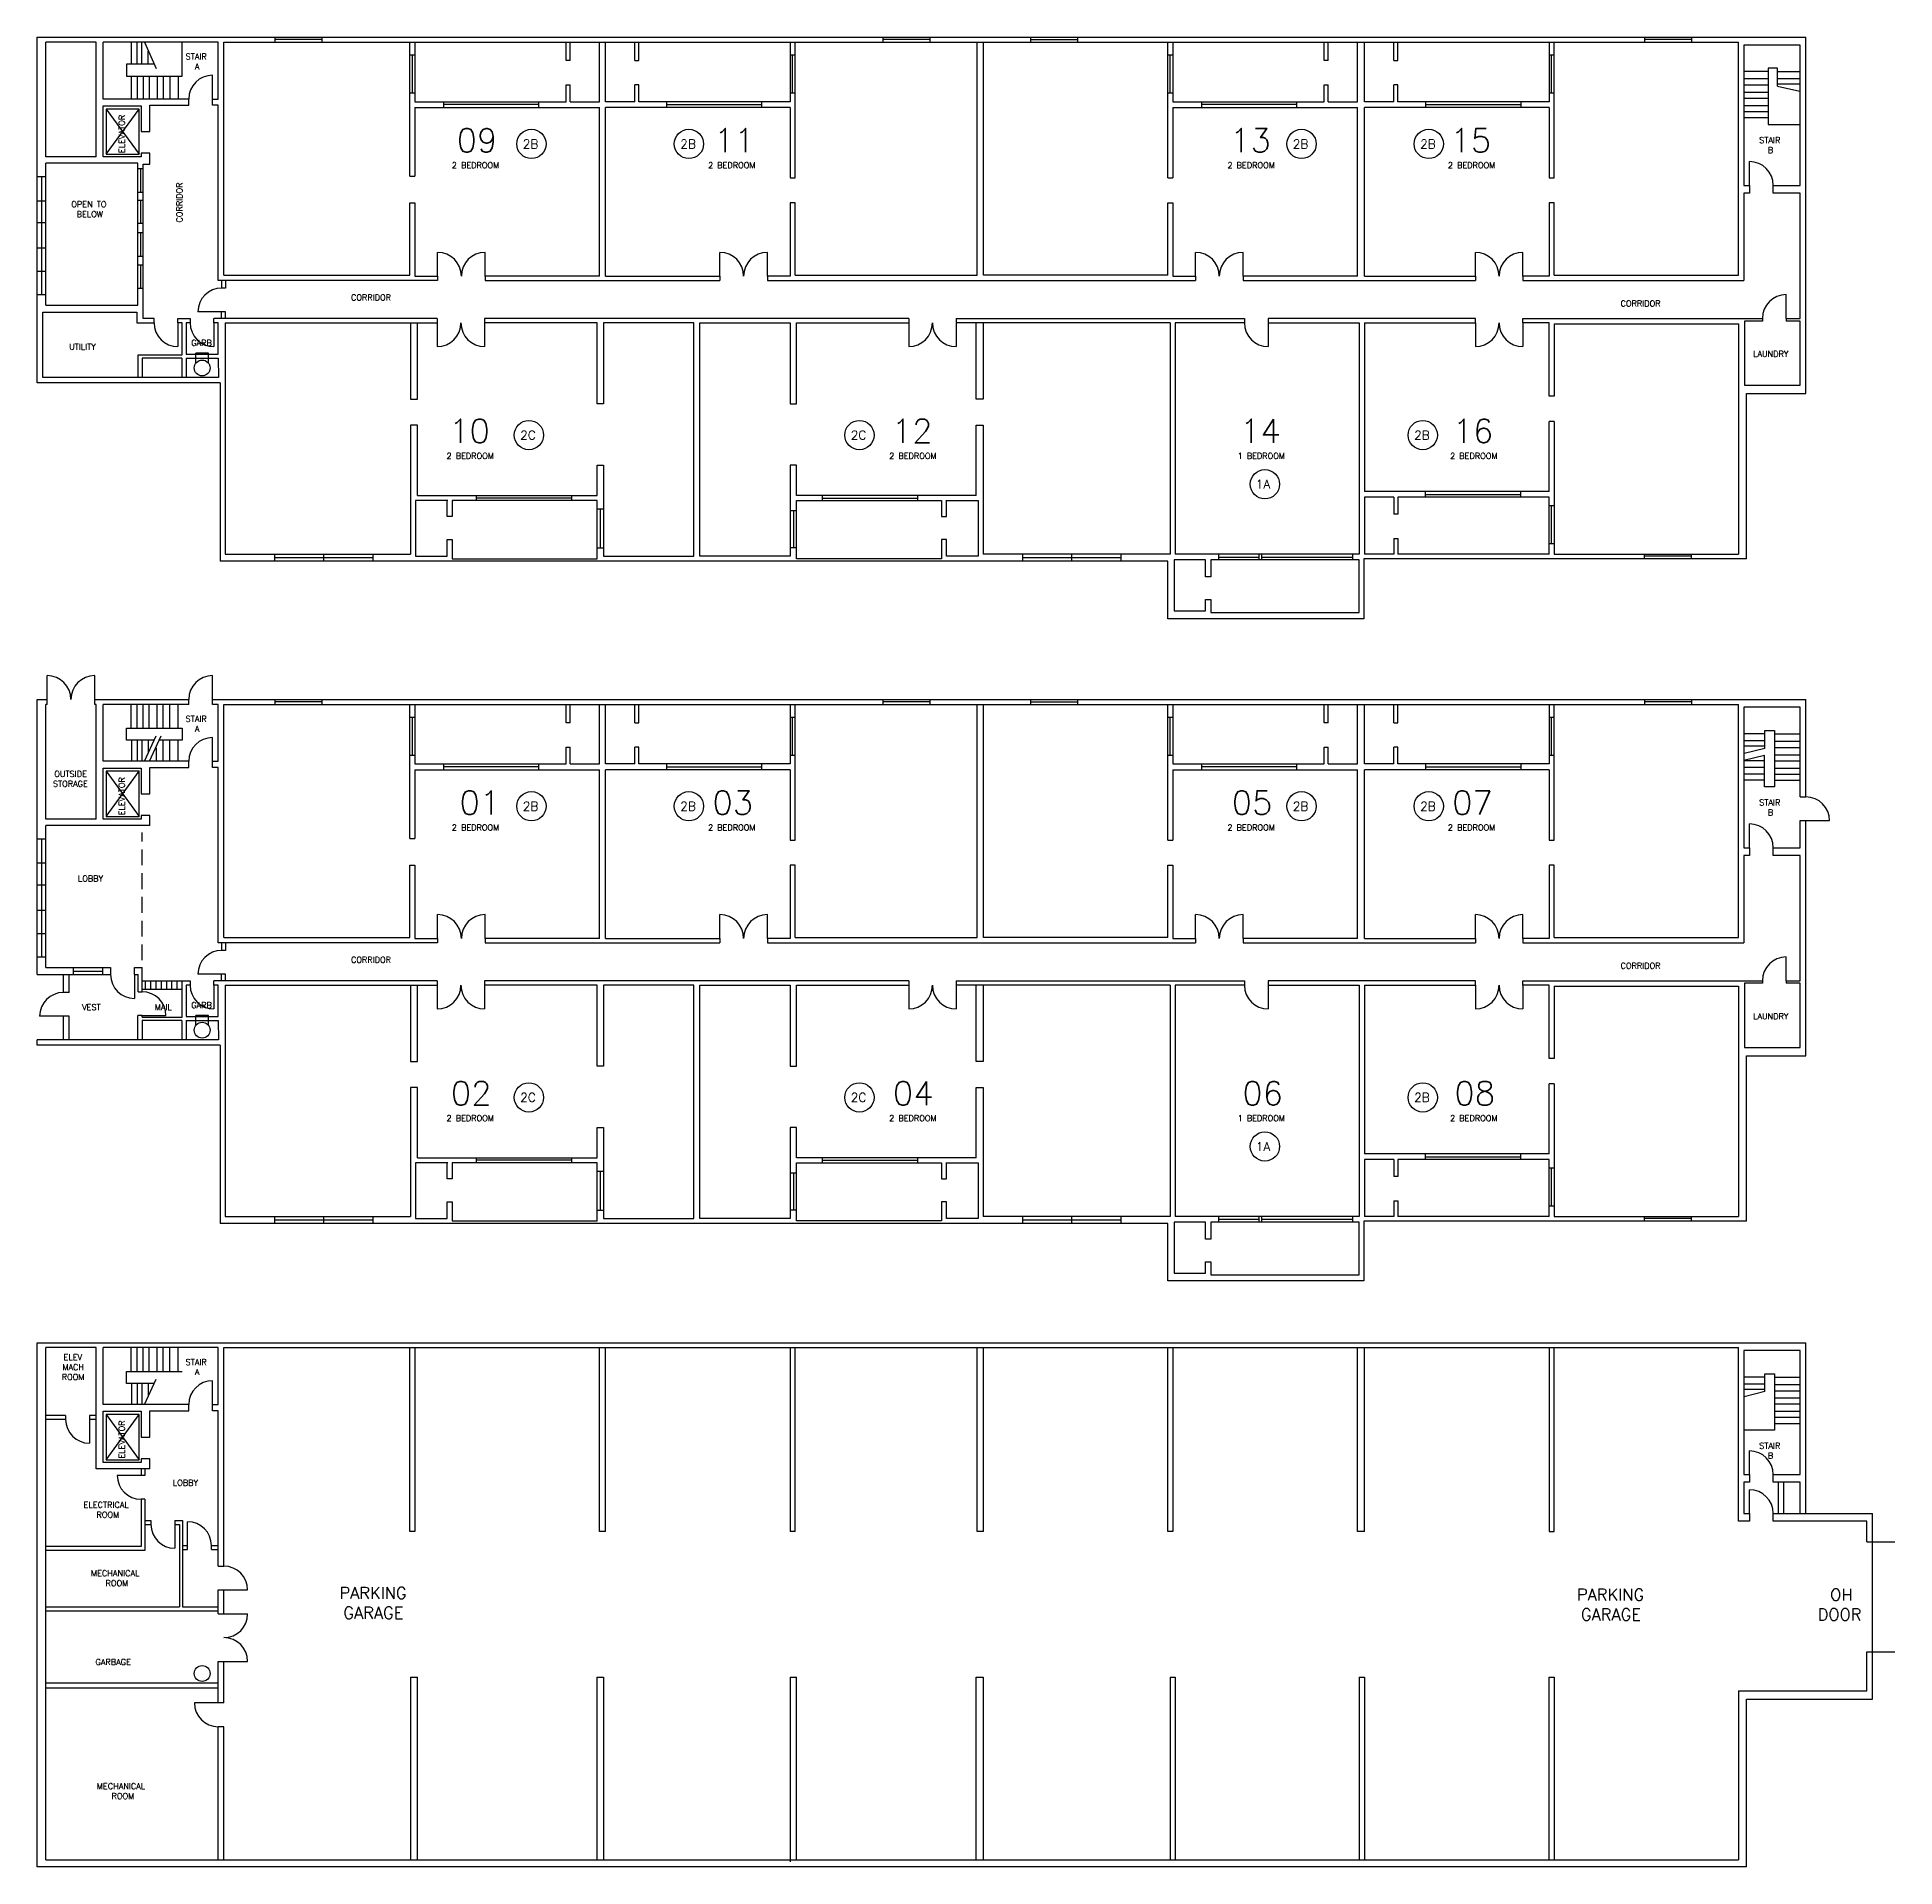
# Model space of a CAD drawing. Extents: x -40 to 2774, y -1306 to 1465.
import ezdxf

# ---------------------------------------------------------------- set-up
doc = ezdxf.new("R2010")
doc.units = 0
doc.header["$LTSCALE"] = 96
doc.header["$MEASUREMENT"] = 0
doc.linetypes.add('DASHED2', pattern=[0.375, 0.25, -0.125])
doc.layers.get('0').update_dxf_attribs({"linetype": 'CONTINUOUS'})
for name, color, linetype in [('A-DOOR', 9, 'CONTINUOUS'), ('A-RMNM', 12, 'CONTINUOUS'), ('AR-WALL', 8, 'CONTINUOUS')]:
    doc.layers.add(name, color=color, linetype=linetype)
doc.styles.add('ARCH', font='romans.shx')

# ---------------------------------------------------------------- blocks, each defined once
blk = doc.blocks.new('Window')
at = {"layer": 'AR-WALL'}
for p, q in [((3.7, 28.7), (-3.7, 28.7)), ((0, -28.7), (0, 28.7)), ((3.7, -28.7), (-3.7, -28.7))]:
    blk.add_line(p, q, dxfattribs=at)

msp = doc.modelspace()

# ---------------------------------------------------------------- linework, layer by layer
at = {"layer": 'A-DOOR'}
for p, q in [((225.6, 1371.8), (225.6, 1407.8)), ((2553.7, 1241), (2553.7, 1277)), ((566.5, 1103.5), (566.5, 1139.5)), ((638.5, 1103.5), (638.5, 1139.5)), ((994.1, 1103.5), (994.1, 1139.5)), ((1066.1, 1103.5), (1066.1, 1139.5)), ((1714.6, 1103.5), (1714.6, 1139.5)), ((1786.6, 1103.5), (1786.6, 1139.5)), ((2138.4, 1103.5), (2138.4, 1139.5)), ((2210.4, 1103.5), (2210.4, 1139.5)), ((2609.2, 1039.5), (2609.2, 1075.5)), ((239.4, 1049.4), (203.4, 1049.4)), ((173.1, 1032.7), (173.1, 996.7)), ((227.7, 1032.7), (227.7, 996.7)), ((565.8, 1032.7), (565.8, 996.7)), ((637.8, 1032.7), (637.8, 996.7)), ((1280.1, 1032.7), (1280.1, 996.7)), ((1352.1, 1032.7), (1352.1, 996.7)), ((1824.6, 1032.7), (1824.6, 996.7)), ((2138.4, 1032.7), (2138.4, 996.7)), ((2210.4, 1032.7), (2210.4, 996.7)), ((-24.9, 462.3), (-24.9, 498.3)), ((47.1, 462.3), (47.1, 498.3)), ((225.6, 462.3), (225.6, 498.3)), ((225.6, 368.6), (225.6, 404.6)), ((2553.7, 237.7), (2553.7, 273.7)), ((2639, 278.7), (2675, 278.7)), ((566.5, 100.3), (566.5, 136.3)), ((638.5, 100.3), (638.5, 136.3)), ((994.1, 100.3), (994.1, 136.3)), ((1066.1, 100.3), (1066.1, 136.3)), ((1714.6, 100.3), (1714.6, 136.3)), ((1786.6, 100.3), (1786.6, 136.3)), ((2138.4, 100.3), (2138.4, 136.3)), ((2210.4, 100.3), (2210.4, 136.3)), ((2609.2, 36.2), (2609.2, 72.2)), ((107.2, 45.4), (107.2, 9.4)), ((239.4, 46.1), (203.4, 46.1)), ((227.7, 29.4), (227.7, -6.6)), ((565.8, 29.4), (565.8, -6.6)), ((637.8, 29.4), (637.8, -6.6)), ((1280.1, 29.4), (1280.1, -6.6)), ((1352.1, 29.4), (1352.1, -6.6)), ((1824.6, 29.4), (1824.6, -6.6)), ((2138.4, 29.4), (2138.4, -6.6)), ((2210.4, 29.4), (2210.4, -6.6)), ((-0.3, -17.6), (-36.3, -17.6)), ((119.1, -16.6), (155.1, -16.6)), ((225.6, -605.8), (225.6, -569.8)), ((39.1, -628.3), (39.1, -664.3)), ((2553.7, -712), (2553.7, -676)), ((117.3, -713.2), (81.3, -713.2)), ((2553.7, -770.8), (2553.7, -734.8)), ((168.4, -787.5), (168.4, -823.5)), ((187.9, -819.3), (187.9, -783.3)), ((242.8, -886.6), (278.8, -886.6)), ((242.8, -922.9), (278.8, -922.9)), ((242.8, -994.9), (278.8, -994.9)), ((234.2, -1057.8), (198.2, -1057.8))]:
    msp.add_line(p, q, dxfattribs=at)
for centre, start, end in [((225.6, 1371.8), 90, 180), ((2553.7, 1241), 0, 90), ((566.5, 1103.5), 0, 90), ((638.5, 1103.5), 90, 180), ((994.1, 1103.5), 0, 90), ((1066.1, 1103.5), 90, 180), ((1714.6, 1103.5), 0, 90), ((1786.6, 1103.5), 90, 180), ((2138.4, 1103.5), 0, 90), ((2210.4, 1103.5), 90, 180), ((239.4, 1049.4), 90, 180), ((2609.2, 1039.5), 90, 180), ((173.1, 1032.7), 180, 270), ((227.7, 1032.7), 180, 270), ((565.8, 1032.7), 270, 0), ((637.8, 1032.7), 180, 270), ((1280.1, 1032.7), 270, 0), ((1352.1, 1032.7), 180, 270), ((1824.6, 1032.7), 180, 270), ((2138.4, 1032.7), 270, 0), ((2210.4, 1032.7), 180, 270), ((-24.9, 462.3), 360, 90), ((47.1, 462.3), 90, 180), ((225.6, 462.3), 90, 180), ((225.6, 368.6), 90, 180), ((2639, 278.7), 360, 90), ((2553.7, 237.7), 360, 90), ((566.5, 100.3), 360, 90), ((638.5, 100.3), 90, 180), ((994.1, 100.3), 360, 90), ((1066.1, 100.3), 90, 180), ((1714.6, 100.3), 360, 90), ((1786.6, 100.3), 90, 180), ((2138.4, 100.3), 360, 90), ((2210.4, 100.3), 90, 180), ((239.4, 46.1), 90, 180), ((2609.2, 36.2), 90, 180), ((107.2, 45.4), 180, 270), ((227.7, 29.4), 180, 270), ((565.8, 29.4), 270, 0), ((637.8, 29.4), 180, 270), ((1280.1, 29.4), 270, 0), ((1352.1, 29.4), 180, 270), ((1824.6, 29.4), 180, 270), ((2138.4, 29.4), 270, 0), ((2210.4, 29.4), 180, 270), ((-0.3, -17.6), 90, 180), ((119.1, -16.6), 360, 90), ((225.6, -605.8), 90, 180), ((39.1, -628.3), 180, 270), ((2553.7, -712), 0, 90), ((117.3, -713.2), 180, 270), ((2553.7, -770.8), 0, 90), ((168.4, -787.5), 180, 270), ((187.9, -819.3), 0, 90), ((242.8, -886.6), 0, 90), ((242.8, -922.9), 270, 0), ((242.8, -994.9), 0, 90), ((234.2, -1057.8), 180, 270)]:
    msp.add_arc(centre, 36, start, end, dxfattribs=at)
at = {"layer": 'A-RMNM'}
for centre in [(708.7, 1303.7), (947.2, 1303.7), (1875.1, 1303.7), (2067.9, 1303.7), (704.8, 862.7), (1205.5, 862.7), (2058.8, 862.7), (1819.6, 788.3), (708.7, 300.5), (947.2, 300.5), (1875.1, 300.5), (2067.9, 300.5), (704.8, -140.6), (1205.5, -140.6), (2058.8, -140.6), (1819.6, -214.9)]:
    msp.add_circle(centre, 22.2, dxfattribs=at)
at = {"layer": 'AR-WALL'}
for p, q in [((-40, 1465.5), (2639, 1465.5)), ((-40, 942), (-40, 1465.5)), ((320, 1465.5), (320, 1458.1)), ((391.1, 1465.5), (391.1, 1458.1)), ((1241, 1465.5), (1241, 1458.1)), ((1312, 1465.5), (1312, 1458.1)), ((1464.8, 1465.5), (1464.8, 1458.1)), ((1535.9, 1465.5), (1535.9, 1458.1)), ((2394.5, 1465.5), (2394.5, 1458.1)), ((2465.6, 1465.5), (2465.6, 1458.1)), ((2639, 925.7), (2639, 1465.5)), ((49.2, 1458.1), (-27, 1458.1)), ((-27, 1284), (-27, 1458.1)), ((49.2, 1284), (49.2, 1458.1)), ((60.1, 1371.8), (60.1, 1458.1)), ((234.2, 1458.1), (60.1, 1458.1)), ((102.8, 1424.7), (102.8, 1458.1)), ((111.3, 1424.7), (111.3, 1458.1)), ((118.5, 1424.7), (118.5, 1458.1)), ((122.6, 1458.1), (140.3, 1418.2)), ((128.3, 1424.7), (128.3, 1444.4)), ((179.8, 1406.5), (179.8, 1458.1)), ((234.2, 1371.8), (234.2, 1458.1)), ((242.8, 1458.1), (2537.2, 1458.1)), ((242.8, 1104.9), (242.8, 1458.1)), ((391.1, 1461.8), (320, 1461.8)), ((524.6, 1254.7), (524.6, 1458.1)), ((532, 1458.1), (532, 1367.7)), ((761.2, 1430.3), (761.2, 1458.1)), ((767.5, 1430.3), (767.5, 1458.1)), ((811.8, 1367.7), (811.8, 1458.1)), ((820.8, 1367.7), (820.8, 1458.1)), ((865.1, 1430.3), (865.1, 1458.1)), ((871.4, 1430.3), (871.4, 1458.1)), ((1100.6, 1458.1), (1100.6, 1367.7)), ((1108.1, 1252.2), (1108.1, 1458.1)), ((1312, 1461.8), (1241, 1461.8)), ((1383.6, 1104.9), (1383.6, 1458.1)), ((1393.2, 1104.9), (1393.2, 1458.1)), ((1464.8, 1461.8), (1535.9, 1461.8)), ((1672.7, 1252.2), (1672.7, 1458.1)), ((1680.1, 1458.1), (1680.1, 1367.7)), ((1909.3, 1430.3), (1909.3, 1458.1)), ((1915.7, 1430.3), (1915.7, 1458.1)), ((1959.9, 1367.7), (1959.9, 1458.1)), ((1970.6, 1367.7), (1970.6, 1458.1)), ((2014.8, 1430.3), (2014.8, 1458.1)), ((2021.1, 1430.3), (2021.1, 1458.1)), ((2250.3, 1458.1), (2250.3, 1367.7)), ((2257.8, 1252.2), (2257.8, 1458.1)), ((2465.6, 1461.8), (2394.5, 1461.8)), ((2537.2, 1104.9), (2537.2, 1458.1)), ((2630.2, 1453.6), (2544.9, 1453.6)), ((2544.9, 1453.6), (2544.9, 1241)), ((2630.2, 1241), (2630.2, 1453.6)), ((137.3, 1424.7), (95.5, 1424.7)), ((95.5, 1424.7), (95.5, 1406.5)), ((767.5, 1430.3), (761.2, 1430.3)), ((865.1, 1430.3), (871.4, 1430.3)), ((1915.7, 1430.3), (1909.3, 1430.3)), ((2014.8, 1430.3), (2021.1, 1430.3)), ((2581.9, 1413.4), (2544.9, 1413.4)), ((2596.3, 1418.5), (2581.9, 1418.5)), ((2581.9, 1418.5), (2581.9, 1333)), ((2596.3, 1391.4), (2596.3, 1418.5)), ((2596.3, 1413.5), (2630.2, 1413.5)), ((95.5, 1406.5), (179.8, 1406.5)), ((102.4, 1406.5), (102.4, 1371.8)), ((111.6, 1406.5), (111.6, 1371.8)), ((120.7, 1406.5), (120.7, 1371.8)), ((129.7, 1406.5), (129.7, 1371.8)), ((141.8, 1406.5), (141.8, 1371.8)), ((151.1, 1406.5), (151.1, 1371.8)), ((160.8, 1406.5), (160.8, 1371.8)), ((173.7, 1406.5), (173.7, 1371.8)), ((761.2, 1367.7), (761.2, 1393.4)), ((761.2, 1393.4), (767.5, 1393.4)), ((767.5, 1367.7), (767.5, 1393.4)), ((865.1, 1367.7), (865.1, 1393.4)), ((871.4, 1393.4), (865.1, 1393.4)), ((871.4, 1367.7), (871.4, 1393.4)), ((1909.3, 1367.7), (1909.3, 1393.4)), ((1909.3, 1393.4), (1915.7, 1393.4)), ((1915.7, 1367.7), (1915.7, 1393.4)), ((2014.8, 1367.7), (2014.8, 1393.4)), ((2021.1, 1393.4), (2014.8, 1393.4)), ((2021.1, 1367.7), (2021.1, 1393.4)), ((2581.9, 1402.4), (2544.9, 1402.4)), ((2581.9, 1392.6), (2544.9, 1392.6)), ((2581.9, 1381.8), (2544.9, 1381.8)), ((2596.3, 1402.8), (2630.2, 1402.8)), ((2596.3, 1394.7), (2630.2, 1394.7)), ((2596.3, 1391.4), (2629.7, 1383.8)), ((189.6, 1371.8), (60.1, 1371.8)), ((60.1, 1284), (60.1, 1361.7)), ((60.1, 1361.7), (117.5, 1361.7)), ((64.5, 1356.6), (114.7, 1288)), ((64.5, 1288), (114.7, 1356.6)), ((114.7, 1356.6), (64.5, 1356.6)), ((64.5, 1356.6), (64.5, 1288)), ((114.7, 1288), (114.7, 1356.6)), ((117.5, 1361.7), (117.5, 1322.4)), ((130.6, 1322.4), (130.6, 1362.4)), ((130.6, 1362.4), (189.6, 1362.4)), ((189.6, 1362.4), (189.6, 1371.8)), ((225.6, 1362.4), (225.6, 1371.8)), ((225.6, 1371.8), (234.2, 1371.8)), ((234.2, 1362.4), (225.6, 1362.4)), ((234.2, 1096.7), (234.2, 1362.4)), ((532, 1367.7), (761.2, 1367.7)), ((532, 1359), (532, 1254.7)), ((532, 1359), (811.8, 1359)), ((575.3, 1367.7), (575.3, 1359)), ((719.3, 1363.3), (575.3, 1363.3)), ((719.3, 1367.7), (719.3, 1359)), ((767.5, 1367.7), (811.8, 1367.7)), ((811.8, 1103.5), (811.8, 1359)), ((865.1, 1367.7), (820.8, 1367.7)), ((820.8, 1103.5), (820.8, 1359)), ((1100.6, 1359), (820.8, 1359)), ((1100.6, 1367.7), (871.4, 1367.7)), ((913.4, 1367.7), (913.4, 1359)), ((913.4, 1363.3), (1057.3, 1363.3)), ((1057.3, 1367.7), (1057.3, 1359)), ((1100.6, 1359), (1100.6, 1252.2)), ((1680.1, 1367.7), (1909.3, 1367.7)), ((1680.1, 1359), (1680.1, 1252.2)), ((1680.1, 1359), (1959.9, 1359)), ((1723.4, 1367.7), (1723.4, 1359)), ((1867.4, 1363.3), (1723.4, 1363.3)), ((1867.4, 1367.7), (1867.4, 1359)), ((1915.7, 1367.7), (1959.9, 1367.7)), ((1959.9, 1103.5), (1959.9, 1359)), ((2014.8, 1367.7), (1970.6, 1367.7)), ((1970.6, 1103.5), (1970.6, 1359)), ((2250.3, 1359), (1970.6, 1359)), ((2250.3, 1367.7), (2021.1, 1367.7)), ((2063.1, 1367.7), (2063.1, 1359)), ((2063.1, 1363.3), (2207.1, 1363.3)), ((2207.1, 1367.7), (2207.1, 1359)), ((2250.3, 1359), (2250.3, 1252.2)), ((2581.9, 1372.7), (2544.9, 1372.7)), ((2581.9, 1361.6), (2544.9, 1361.6)), ((2581.9, 1352.6), (2544.9, 1352.6)), ((2581.9, 1343.1), (2544.9, 1343.1)), ((2581.9, 1333), (2630.2, 1333)), ((117.5, 1322.4), (130.6, 1322.4)), ((49.2, 1284), (-27, 1284)), ((112.4, 1274.5), (-27, 1274.5)), ((-27, 1059.6), (-27, 1274.5)), ((117.5, 1284), (60.1, 1284)), ((64.5, 1288), (114.7, 1288)), ((112.4, 1059.6), (112.4, 1274.5)), ((112.4, 1266.7), (120.4, 1266.7)), ((116.4, 1266.7), (116.4, 1230.6)), ((130.6, 1289.8), (117.5, 1289.8)), ((117.5, 1289.8), (117.5, 1284)), ((120.4, 1039.4), (120.4, 1273.1)), ((120.4, 1273.1), (130.6, 1273.1)), ((130.6, 1273.1), (130.6, 1289.8)), ((-40, 1254.5), (-27, 1254.5)), ((-33.5, 1254.5), (-33.5, 1075.9)), ((524.6, 1254.7), (532, 1254.7)), ((1100.6, 1252.2), (1108.1, 1252.2)), ((1672.7, 1252.2), (1680.1, 1252.2)), ((2250.3, 1252.2), (2257.8, 1252.2)), ((2544.9, 1241), (2553.7, 1241)), ((2553.7, 1241), (2553.7, 1229.3)), ((2589.7, 1229.3), (2589.7, 1241)), ((2589.7, 1241), (2630.2, 1241)), ((-40, 1217.8), (-27, 1217.8)), ((112.4, 1230.6), (120.4, 1230.6)), ((112.4, 1218.4), (120.4, 1218.4)), ((116.4, 1218.4), (116.4, 1183.7)), ((524.6, 1104.9), (524.6, 1214.3)), ((524.6, 1214.3), (532, 1214.3)), ((532, 1214.3), (532, 1103.5)), ((1100.6, 1214.3), (1100.6, 1103.5)), ((1108.1, 1214.3), (1100.6, 1214.3)), ((1108.1, 1104.9), (1108.1, 1214.3)), ((1672.7, 1104.9), (1672.7, 1214.3)), ((1672.7, 1214.3), (1680.1, 1214.3)), ((1680.1, 1214.3), (1680.1, 1103.5)), ((2250.3, 1214.3), (2250.3, 1103.5)), ((2257.8, 1214.3), (2250.3, 1214.3)), ((2257.8, 1104.9), (2257.8, 1214.3)), ((2553.7, 1229.3), (2544.9, 1229.3)), ((2544.9, 1229.3), (2544.9, 1096.7)), ((2630.2, 1229.3), (2589.7, 1229.3)), ((2630.2, 1039.5), (2630.2, 1229.3)), ((-40, 1184.8), (-27, 1184.8)), ((112.4, 1183.7), (120.4, 1183.7)), ((112.4, 1169.6), (120.4, 1169.6)), ((116.4, 1169.6), (116.4, 1133.8)), ((-40, 1146.3), (-27, 1146.3)), ((112.4, 1133.8), (120.4, 1133.8)), ((-40, 1111.1), (-27, 1111.1)), ((112.4, 1120.5), (120.4, 1120.5)), ((116.4, 1120.5), (116.4, 1085.3)), ((242.8, 1104.9), (524.6, 1104.9)), ((532, 1103.5), (566.5, 1103.5)), ((566.5, 1103.5), (566.5, 1096.7)), ((638.5, 1103.5), (638.5, 1096.7)), ((811.8, 1103.5), (638.5, 1103.5)), ((820.8, 1103.5), (994.1, 1103.5)), ((994.1, 1103.5), (994.1, 1096.7)), ((1066.1, 1103.5), (1066.1, 1096.7)), ((1100.6, 1103.5), (1066.1, 1103.5)), ((1108.1, 1104.9), (1383.6, 1104.9)), ((1672.7, 1104.9), (1393.2, 1104.9)), ((1680.1, 1103.5), (1714.6, 1103.5)), ((1714.6, 1103.5), (1714.6, 1096.7)), ((1786.6, 1103.5), (1786.6, 1096.7)), ((1959.9, 1103.5), (1786.6, 1103.5)), ((1970.6, 1103.5), (2138.4, 1103.5)), ((2138.4, 1103.5), (2138.4, 1096.7)), ((2210.4, 1103.5), (2210.4, 1096.7)), ((2250.3, 1103.5), (2210.4, 1103.5)), ((2257.8, 1104.9), (2537.2, 1104.9)), ((-40, 1075.9), (-27, 1075.9)), ((112.4, 1085.3), (120.4, 1085.3)), ((566.5, 1096.7), (234.2, 1096.7)), ((239.4, 1096.7), (239.4, 1085.4)), ((245.4, 1085.4), (239.4, 1085.4)), ((245.4, 1096.7), (245.4, 1085.4)), ((638.5, 1096.7), (994.1, 1096.7)), ((1066.1, 1096.7), (1714.6, 1096.7)), ((1786.6, 1096.7), (2138.4, 1096.7)), ((2210.4, 1096.7), (2544.9, 1096.7)), ((-31.4, 949.9), (-31.4, 1048.7)), ((-31.4, 1048.7), (111, 1048.7)), ((-27, 1059.6), (112.4, 1059.6)), ((111, 1048.7), (111, 1032.7)), ((245.4, 1049.4), (239.4, 1049.4)), ((239.4, 1039.4), (239.4, 1049.4)), ((245.4, 1039.4), (245.4, 1049.4)), ((111, 1032.7), (137.1, 1032.7)), ((137.1, 1039.4), (120.4, 1039.4)), ((137.1, 1032.7), (137.1, 1039.4)), ((173.1, 1032.7), (173.1, 1039.4)), ((173.1, 1039.4), (191.7, 1039.4)), ((179.6, 1032.7), (173.1, 1032.7)), ((179.6, 984.3), (179.6, 1032.7)), ((191.7, 1032.7), (185.7, 1032.7)), ((185.7, 1032.7), (185.7, 985.1)), ((191.7, 1039.4), (191.7, 1032.7)), ((565.8, 1039.4), (227.7, 1039.4)), ((227.7, 1032.7), (227.7, 1039.4)), ((234.2, 1032.7), (227.7, 1032.7)), ((234.2, 985.1), (234.2, 1032.7)), ((244.9, 1032.7), (565.8, 1032.7)), ((244.9, 1032.7), (244.9, 682.3)), ((525.7, 1032.7), (525.7, 916.9)), ((535.9, 916.9), (535.9, 1032.7)), ((565.8, 1039.4), (565.8, 1032.7)), ((1280.1, 1039.4), (637.8, 1039.4)), ((637.8, 1039.4), (637.8, 1032.7)), ((808, 1032.7), (637.8, 1032.7)), ((808, 909.9), (808, 1032.7)), ((817.7, 1032.7), (817.7, 909.9)), ((954.8, 1032.7), (817.7, 1032.7)), ((954.8, 679.3), (954.8, 1032.7)), ((963.6, 679.3), (963.6, 1032.7)), ((963.6, 1032.7), (1100.7, 1032.7)), ((1100.7, 1032.7), (1100.7, 909.9)), ((1110.4, 909.9), (1110.4, 1032.7)), ((1110.4, 1032.7), (1280.1, 1032.7)), ((1280.1, 1039.4), (1280.1, 1032.7)), ((1352.1, 1039.4), (1788.6, 1039.4)), ((1352.1, 1039.4), (1352.1, 1032.7)), ((1676.1, 1032.7), (1352.1, 1032.7)), ((1382.5, 916.9), (1382.5, 1032.7)), ((1392.7, 1032.7), (1392.7, 916.9)), ((1676.1, 1032.7), (1676.1, 682.3)), ((1683.6, 1032.7), (1683.6, 682.3)), ((1788.6, 1032.7), (1683.6, 1032.7)), ((1788.6, 1039.4), (1788.6, 1032.7)), ((2138.4, 1039.4), (1824.6, 1039.4)), ((1824.6, 1039.4), (1824.6, 1032.7)), ((1824.6, 1032.7), (1962.6, 1032.7)), ((1962.6, 1032.7), (1962.6, 682.3)), ((1970.6, 1032.7), (1970.6, 777.2)), ((1970.6, 1032.7), (2138.4, 1032.7)), ((2138.4, 1032.7), (2138.4, 1039.4)), ((2210.4, 1039.4), (2573.2, 1039.5)), ((2210.4, 1032.7), (2210.4, 1039.4)), ((2250.3, 1032.7), (2210.4, 1032.7)), ((2250.3, 921.9), (2250.3, 1032.7)), ((2257.8, 1031.3), (2537.2, 1031.3)), ((2257.8, 1031.3), (2257.8, 921.9)), ((2537.2, 1031.3), (2537.2, 682.3)), ((2573.2, 1035.5), (2545.9, 1035.5)), ((2545.9, 1035.5), (2545.9, 938.1)), ((2573.2, 1039.5), (2573.2, 1035.5)), ((2609.2, 1039.5), (2609.2, 1035.5)), ((2609.2, 1039.5), (2630.2, 1039.5)), ((2630.2, 1035.5), (2609.2, 1035.5)), ((2630.2, 938.1), (2630.2, 1035.5)), ((185.7, 985.1), (234.2, 985.1)), ((219.5, 987), (200.3, 987)), ((200.3, 971.6), (200.3, 987)), ((219.5, 971.6), (219.5, 987)), ((113.2, 949.9), (113.2, 984.3)), ((113.2, 984.3), (179.6, 984.3)), ((179.1, 979.3), (119.1, 979.3)), ((119.1, 979.3), (119.1, 949.9)), ((179.1, 979.3), (179.1, 949.9)), ((185.7, 979.3), (234.2, 979.3)), ((185.7, 979.3), (185.7, 949.9)), ((234.2, 979.3), (234.5, 949.9)), ((237, 942), (-40, 942)), ((234.5, 949.9), (-31.4, 949.9)), ((237, 942), (237, 671.5)), ((2545.9, 938.1), (2630.2, 938.1)), ((525.7, 916.9), (535.9, 916.9)), ((817.7, 909.9), (808, 909.9)), ((1100.7, 909.9), (1110.4, 909.9)), ((1392.7, 916.9), (1382.5, 916.9)), ((2257.8, 921.9), (2250.3, 921.9)), ((2549.1, 675.5), (2549.1, 925.7)), ((2549.1, 925.7), (2639, 925.7)), ((535.9, 877.9), (525.7, 877.9)), ((525.7, 877.9), (525.7, 682.3)), ((535.9, 771.2), (535.9, 877.9)), ((1382.5, 771.2), (1382.5, 877.9)), ((1382.5, 877.9), (1392.7, 877.9)), ((1392.7, 877.9), (1392.7, 682.3)), ((2250.3, 777.2), (2250.3, 883.1)), ((2257.8, 883.1), (2250.3, 883.1)), ((2257.8, 883.1), (2257.8, 682.3)), ((808, 816.9), (817.7, 816.9)), ((808, 771.2), (808, 816.9)), ((817.7, 816.9), (817.7, 679.3)), ((1110.4, 816.9), (1100.7, 816.9)), ((1100.7, 816.9), (1100.7, 679.3)), ((1110.4, 771.2), (1110.4, 816.9)), ((533.2, 763.7), (533.2, 679.3)), ((582.2, 763.7), (533.2, 763.7)), ((535.9, 771.2), (808, 771.2)), ((581.1, 739.5), (581.1, 763.7)), ((588.6, 763.7), (588.6, 739.5)), ((808, 763.7), (588.6, 763.7)), ((625.2, 771.2), (625.2, 763.7)), ((769.3, 767.4), (625.2, 767.4)), ((769.3, 771.2), (769.3, 763.7)), ((808, 675.5), (808, 763.7)), ((1382.5, 771.2), (1110.4, 771.2)), ((1110.4, 675.5), (1110.4, 763.7)), ((1110.4, 763.7), (1329.8, 763.7)), ((1149.1, 771.2), (1149.1, 763.7)), ((1149.1, 767.4), (1293.3, 767.4)), ((1293.3, 771.2), (1293.3, 763.7)), ((1329.8, 763.7), (1329.8, 739.5)), ((1336.3, 763.7), (1385.2, 763.7)), ((1337.4, 739.5), (1337.4, 763.7)), ((1385.2, 763.7), (1385.2, 679.3)), ((2250.3, 777.2), (1970.6, 777.2)), ((2014.8, 768.5), (1970.6, 768.5)), ((1970.6, 768.5), (1970.6, 682.3)), ((2014.8, 768.5), (2014.8, 742.8)), ((2250.3, 768.5), (2021.1, 768.5)), ((2021.1, 768.5), (2021.1, 742.8)), ((2063.1, 768.5), (2063.1, 777.2)), ((2063.1, 772.8), (2207.1, 772.8)), ((2207.1, 768.5), (2207.1, 777.2)), ((2250.3, 682.3), (2250.3, 768.5)), ((588.6, 739.5), (581.1, 739.5)), ((808, 750.9), (817.7, 750.9)), ((812.9, 750.9), (812.9, 692)), ((1110.4, 748), (1100.7, 748)), ((1105.6, 748), (1105.6, 692)), ((1329.8, 739.5), (1337.4, 739.5)), ((2021.1, 742.8), (2014.8, 742.8)), ((581.1, 704.6), (588.6, 704.6)), ((581.1, 679.3), (581.1, 704.6)), ((588.6, 704.6), (588.6, 675.5)), ((1337.4, 704.6), (1329.8, 704.6)), ((1329.8, 704.6), (1329.8, 675.5)), ((1337.4, 679.3), (1337.4, 704.6)), ((2014.8, 705.9), (2014.8, 682.3)), ((2014.8, 705.9), (2021.1, 705.9)), ((2021.1, 705.9), (2021.1, 682.3)), ((244.9, 682.3), (525.7, 682.3)), ((319.5, 682.3), (319.5, 671.5)), ((468.3, 676.9), (319.5, 676.9)), ((393.7, 682.3), (393.7, 671.5)), ((468.3, 682.3), (468.3, 671.5)), ((533.2, 679.3), (581.1, 679.3)), ((588.6, 675.5), (808, 675.5)), ((808, 692), (817.7, 692)), ((817.7, 679.3), (954.8, 679.3)), ((1100.7, 679.3), (963.6, 679.3)), ((1110.4, 692), (1100.7, 692)), ((1329.8, 675.5), (1110.4, 675.5)), ((1385.2, 679.3), (1337.4, 679.3)), ((1676.1, 682.3), (1392.7, 682.3)), ((1452.7, 682.3), (1452.7, 671.5)), ((1601.5, 676.9), (1452.7, 676.9)), ((1526.9, 682.3), (1526.9, 671.5)), ((1601.5, 682.3), (1601.5, 671.5)), ((1962.6, 682.3), (1683.6, 682.3)), ((1749.2, 682.3), (1749.2, 673.7)), ((1749.2, 678), (1810.7, 678)), ((1810.7, 682.3), (1810.7, 673.7)), ((1814.4, 682.3), (1814.4, 673.7)), ((1814.4, 678), (1952.3, 678)), ((1952.3, 682.3), (1952.3, 673.7)), ((2549.1, 675.5), (1969.5, 675.5)), ((1969.5, 675.5), (1969.5, 584.6)), ((2014.8, 682.3), (1970.6, 682.3)), ((2250.3, 682.3), (2021.1, 682.3)), ((2257.8, 682.3), (2537.2, 682.3)), ((2394.5, 675.5), (2394.5, 682.9)), ((2465.6, 679.2), (2394.5, 679.2)), ((2465.6, 675.5), (2465.6, 682.9)), ((1672.8, 671.5), (237, 671.5)), ((1672.8, 584.6), (1672.8, 671.5)), ((1682.2, 673.7), (1682.2, 596.4)), ((1729.7, 673.7), (1682.2, 673.7)), ((1729.7, 648.1), (1729.7, 673.7)), ((1737.6, 648.1), (1729.7, 648.1)), ((1962.6, 673.7), (1737.6, 673.7)), ((1737.6, 673.7), (1737.6, 648.1)), ((1962.6, 594.1), (1962.6, 673.7)), ((1682.2, 596.4), (1729.7, 596.4)), ((1729.7, 596.4), (1729.7, 613.6)), ((1729.7, 613.6), (1737.6, 613.6)), ((1737.6, 613.6), (1737.6, 594.1)), ((1737.6, 594.1), (1962.6, 594.1)), ((1969.5, 584.6), (1672.8, 584.6)), ((-40, 462.3), (-24.9, 462.3)), ((-40, 45.4), (-40, 462.3)), ((-27, 280.7), (-27, 454.8)), ((-24.9, 454.8), (-27, 454.8)), ((-24.9, 454.8), (-24.9, 462.3)), ((47.1, 454.8), (47.1, 462.3)), ((47.1, 462.3), (189.6, 462.3)), ((49.2, 454.8), (47.1, 454.8)), ((49.2, 280.7), (49.2, 454.8)), ((60.1, 368.6), (60.1, 454.8)), ((189.6, 454.8), (60.1, 454.8)), ((102.4, 418.8), (102.4, 454.8)), ((111.6, 418.8), (111.6, 454.8)), ((120.7, 418.8), (120.7, 454.8)), ((129.7, 418.8), (129.7, 454.8)), ((141.8, 418.8), (141.8, 454.8)), ((151.1, 418.8), (151.1, 454.8)), ((160.8, 418.8), (160.8, 454.8)), ((173.7, 418.8), (173.7, 454.8)), ((189.6, 454.8), (189.6, 462.3)), ((225.6, 454.8), (225.6, 462.3)), ((225.6, 462.3), (2639, 462.3)), ((234.2, 454.8), (225.6, 454.8)), ((234.2, 368.6), (234.2, 454.8)), ((242.8, 454.8), (2537.2, 454.8)), ((242.8, 101.6), (242.8, 454.8)), ((320, 462.3), (320, 454.8)), ((391.1, 458.5), (320, 458.5)), ((391.1, 462.3), (391.1, 454.8)), ((524.6, 251.4), (524.6, 454.8)), ((532, 454.8), (532, 364.5)), ((761.2, 427), (761.2, 454.8)), ((767.5, 427), (767.5, 454.8)), ((811.8, 364.5), (811.8, 454.8)), ((820.8, 364.5), (820.8, 454.8)), ((865.1, 427), (865.1, 454.8)), ((871.4, 427), (871.4, 454.8)), ((1100.6, 454.8), (1100.6, 364.5)), ((1108.1, 248.9), (1108.1, 454.8)), ((1241, 462.3), (1241, 454.8)), ((1312, 458.5), (1241, 458.5)), ((1312, 462.3), (1312, 454.8)), ((1383.6, 101.6), (1383.6, 454.8)), ((1393.2, 101.6), (1393.2, 454.8)), ((1464.8, 462.3), (1464.8, 454.8)), ((1464.8, 458.5), (1535.9, 458.5)), ((1535.9, 462.3), (1535.9, 454.8)), ((1672.7, 248.9), (1672.7, 454.8)), ((1680.1, 454.8), (1680.1, 364.5)), ((1909.3, 427), (1909.3, 454.8)), ((1915.7, 427), (1915.7, 454.8)), ((1959.9, 364.5), (1959.9, 454.8)), ((1970.6, 364.5), (1970.6, 454.8)), ((2014.8, 427), (2014.8, 454.8)), ((2021.1, 427), (2021.1, 454.8)), ((2250.3, 454.8), (2250.3, 364.5)), ((2257.8, 248.9), (2257.8, 454.8)), ((2394.5, 462.3), (2394.5, 454.8)), ((2465.6, 458.5), (2394.5, 458.5)), ((2465.6, 462.3), (2465.6, 454.8)), ((2537.2, 101.6), (2537.2, 454.8)), ((2630.2, 450.4), (2544.9, 450.4)), ((2544.9, 450.4), (2544.9, 237.7)), ((2630.2, 314.7), (2630.2, 450.4)), ((2639, 314.7), (2639, 462.3)), ((767.5, 427), (761.2, 427)), ((865.1, 427), (871.4, 427)), ((1915.7, 427), (1909.3, 427)), ((2014.8, 427), (2021.1, 427)), ((95.5, 400.6), (95.5, 418.8)), ((95.5, 418.8), (179.8, 418.8)), ((137.3, 400.6), (95.5, 400.6)), ((102.8, 400.6), (102.8, 368.6)), ((111.3, 400.6), (111.3, 368.6)), ((118.5, 400.6), (118.5, 368.6)), ((122.6, 368.6), (140.3, 407.1)), ((128.3, 400.6), (128.3, 382.2)), ((130.1, 368.6), (147.8, 407.1)), ((179.8, 400.6), (145.5, 400.6)), ((151.1, 368.6), (151.1, 400.6)), ((160.8, 368.6), (160.8, 400.6)), ((173.7, 368.6), (173.7, 400.6)), ((179.8, 418.8), (179.8, 400.6)), ((2577, 410.3), (2544.9, 410.3)), ((2577, 399.6), (2544.9, 399.6)), ((2577, 388.1), (2577, 415.3)), ((2577, 415.3), (2591.4, 415.3)), ((2591.4, 415.3), (2591.4, 329.8)), ((2591.4, 410.1), (2630.2, 410.1)), ((2591.4, 399.2), (2630.2, 399.2)), ((189.6, 368.6), (60.1, 368.6)), ((140.5, 368.6), (140.5, 389.1)), ((189.6, 359.1), (189.6, 368.6)), ((225.6, 359.1), (225.6, 368.6)), ((225.6, 368.6), (234.2, 368.6)), ((761.2, 364.5), (761.2, 390.2)), ((761.2, 390.2), (767.5, 390.2)), ((767.5, 364.5), (767.5, 390.2)), ((865.1, 364.5), (865.1, 390.2)), ((871.4, 390.2), (865.1, 390.2)), ((871.4, 364.5), (871.4, 390.2)), ((1909.3, 364.5), (1909.3, 390.2)), ((1909.3, 390.2), (1915.7, 390.2)), ((1915.7, 364.5), (1915.7, 390.2)), ((2014.8, 364.5), (2014.8, 390.2)), ((2021.1, 390.2), (2014.8, 390.2)), ((2021.1, 364.5), (2021.1, 390.2)), ((2577, 391.4), (2544.9, 391.4)), ((2576.5, 377.4), (2544.9, 369.8)), ((2576.5, 369.1), (2544.9, 369.1)), ((2577, 388.1), (2545.5, 380.5)), ((2576.5, 329.8), (2576.5, 377.4)), ((2591.4, 389.3), (2630.2, 389.3)), ((2591.4, 378.6), (2630.2, 378.6)), ((2591.4, 369.4), (2630.2, 369.4)), ((60.1, 280.7), (60.1, 358.4)), ((60.1, 358.4), (117.5, 358.4)), ((64.5, 353.4), (114.7, 284.8)), ((64.5, 284.8), (114.7, 353.4)), ((114.7, 353.4), (64.5, 353.4)), ((64.5, 353.4), (64.5, 284.8)), ((114.7, 284.8), (114.7, 353.4)), ((117.5, 358.4), (117.5, 319.2)), ((130.6, 319.2), (130.6, 359.1)), ((130.6, 359.1), (189.6, 359.1)), ((234.2, 359.1), (225.6, 359.1)), ((234.2, 93.5), (234.2, 359.1)), ((532, 364.5), (761.2, 364.5)), ((532, 355.7), (532, 251.4)), ((532, 355.7), (811.8, 355.7)), ((575.3, 364.5), (575.3, 355.7)), ((719.3, 360.1), (575.3, 360.1)), ((719.3, 364.5), (719.3, 355.7)), ((767.5, 364.5), (811.8, 364.5)), ((811.8, 100.3), (811.8, 355.7)), ((865.1, 364.5), (820.8, 364.5)), ((820.8, 100.3), (820.8, 355.7)), ((1100.6, 355.7), (820.8, 355.7)), ((1100.6, 364.5), (871.4, 364.5)), ((913.4, 364.5), (913.4, 355.7)), ((913.4, 360.1), (1057.3, 360.1)), ((1057.3, 364.5), (1057.3, 355.7)), ((1100.6, 355.7), (1100.6, 248.9)), ((1680.1, 364.5), (1909.3, 364.5)), ((1680.1, 355.7), (1680.1, 248.9)), ((1680.1, 355.7), (1959.9, 355.7)), ((1723.4, 364.5), (1723.4, 355.7)), ((1867.4, 360.1), (1723.4, 360.1)), ((1867.4, 364.5), (1867.4, 355.7)), ((1915.7, 364.5), (1959.9, 364.5)), ((1959.9, 100.3), (1959.9, 355.7)), ((2014.8, 364.5), (1970.6, 364.5)), ((1970.6, 100.3), (1970.6, 355.7)), ((2250.3, 355.7), (1970.6, 355.7)), ((2250.3, 364.5), (2021.1, 364.5)), ((2063.1, 364.5), (2063.1, 355.7)), ((2063.1, 360.1), (2207.1, 360.1)), ((2207.1, 364.5), (2207.1, 355.7)), ((2250.3, 355.7), (2250.3, 248.9)), ((2576.5, 359.2), (2544.9, 359.2)), ((2576.5, 349.2), (2544.9, 349.2)), ((2576.5, 339.8), (2544.9, 339.8)), ((2591.4, 358.3), (2630.2, 358.3)), ((2591.4, 349.3), (2630.2, 349.3)), ((2591.4, 339.8), (2630.2, 339.8)), ((117.5, 319.2), (130.6, 319.2)), ((2591.4, 329.8), (2576.5, 329.8)), ((2630.2, 314.7), (2639, 314.7)), ((64.5, 284.8), (114.7, 284.8)), ((130.6, 286.5), (117.5, 286.5)), ((117.5, 286.5), (117.5, 280.7)), ((130.6, 271.3), (130.6, 286.5)), ((49.2, 280.7), (-27, 280.7)), ((130.6, 271.3), (-27, 271.3)), ((-27, 56.3), (-27, 271.3)), ((117.5, 280.7), (60.1, 280.7)), ((2630.2, 237.7), (2630.2, 278.7)), ((2630.2, 278.7), (2639, 278.7)), ((2639, -77.5), (2639, 278.7)), ((-40, 251.2), (-27, 251.2)), ((-33.5, 251.2), (-33.5, 72.6)), ((524.6, 251.4), (532, 251.4)), ((1100.6, 248.9), (1108.1, 248.9)), ((1672.7, 248.9), (1680.1, 248.9)), ((2250.3, 248.9), (2257.8, 248.9)), ((2544.9, 237.7), (2553.7, 237.7)), ((2553.7, 226.1), (2544.9, 226.1)), ((2544.9, 226.1), (2544.9, 93.5)), ((2553.7, 237.7), (2553.7, 226.1)), ((2589.7, 226.1), (2589.7, 237.7)), ((2589.7, 237.7), (2630.2, 237.7)), ((2630.2, 226.1), (2589.7, 226.1)), ((2630.2, 36.2), (2630.2, 226.1)), ((-40, 214.6), (-27, 214.6)), ((524.6, 101.6), (524.6, 211.1)), ((524.6, 211.1), (532, 211.1)), ((532, 211.1), (532, 100.3)), ((1100.6, 211.1), (1100.6, 100.3)), ((1108.1, 211.1), (1100.6, 211.1)), ((1108.1, 101.6), (1108.1, 211.1)), ((1672.7, 101.6), (1672.7, 211.1)), ((1672.7, 211.1), (1680.1, 211.1)), ((1680.1, 211.1), (1680.1, 100.3)), ((2250.3, 211.1), (2250.3, 100.3)), ((2257.8, 211.1), (2250.3, 211.1)), ((2257.8, 101.6), (2257.8, 211.1)), ((-40, 181.6), (-27, 181.6)), ((-40, 143.1), (-27, 143.1)), ((-40, 107.8), (-27, 107.8)), ((566.5, 93.5), (234.2, 93.5)), ((239.4, 93.5), (239.4, 82.1)), ((242.8, 101.6), (524.6, 101.6)), ((245.4, 93.5), (245.4, 82.1)), ((532, 100.3), (566.5, 100.3)), ((566.5, 100.3), (566.5, 93.5)), ((638.5, 100.3), (638.5, 93.5)), ((811.8, 100.3), (638.5, 100.3)), ((638.5, 93.5), (994.1, 93.5)), ((820.8, 100.3), (994.1, 100.3)), ((994.1, 100.3), (994.1, 93.5)), ((1066.1, 100.3), (1066.1, 93.5)), ((1100.6, 100.3), (1066.1, 100.3)), ((1066.1, 93.5), (1714.6, 93.5)), ((1108.1, 101.6), (1383.6, 101.6)), ((1672.7, 101.6), (1393.2, 101.6)), ((1680.1, 100.3), (1714.6, 100.3)), ((1714.6, 100.3), (1714.6, 93.5)), ((1786.6, 100.3), (1786.6, 93.5)), ((1959.9, 100.3), (1786.6, 100.3)), ((1786.6, 93.5), (2138.4, 93.5)), ((1970.6, 100.3), (2138.4, 100.3)), ((2138.4, 100.3), (2138.4, 93.5)), ((2210.4, 100.3), (2210.4, 93.5)), ((2250.3, 100.3), (2210.4, 100.3)), ((2210.4, 93.5), (2544.9, 93.5)), ((2257.8, 101.6), (2537.2, 101.6)), ((-40, 72.6), (-27, 72.6)), ((-27, 56.3), (71.2, 56.3)), ((14.3, 56.3), (14.3, 45.4)), ((59.1, 56.3), (59.1, 45.4)), ((71.2, 56.3), (71.2, 45.4)), ((107.2, 45.4), (107.2, 56.3)), ((107.2, 56.3), (119.1, 56.3)), ((119.1, 19.4), (119.1, 56.3)), ((245.4, 82.1), (239.4, 82.1)), ((-40, 45.4), (71.2, 45.4)), ((-0.3, 18.4), (-0.3, 45.4)), ((8.3, 18.4), (8.3, 45.4)), ((14.3, 50.9), (59.1, 50.9)), ((107.2, 45.4), (113.2, 45.4)), ((113.2, 19.4), (113.2, 45.4)), ((119.1, 36.2), (191.7, 36.2)), ((124.2, 22.9), (124.2, 36.2)), ((132.2, 22.9), (132.2, 36.2)), ((140.2, 22.9), (140.2, 36.2)), ((148.2, 22.9), (148.2, 36.2)), ((156.2, 22.9), (156.2, 36.2)), ((164.2, 22.9), (164.2, 36.2)), ((172.2, 22.9), (172.2, 36.2)), ((179.6, -18.9), (179.6, 36.2)), ((191.7, 29.4), (185.7, 29.4)), ((185.7, 29.4), (185.7, -18.1)), ((191.7, 36.2), (191.7, 29.4)), ((565.8, 36.2), (227.7, 36.2)), ((227.7, 29.4), (227.7, 36.2)), ((234.2, 29.4), (227.7, 29.4)), ((234.2, -18.1), (234.2, 29.4)), ((245.4, 46.1), (239.4, 46.1)), ((239.4, 36.2), (239.4, 46.1)), ((244.9, 29.4), (565.8, 29.4)), ((244.9, 29.4), (244.9, -320.9)), ((245.4, 36.2), (245.4, 46.1)), ((525.7, 29.4), (525.7, -86.4)), ((535.9, -86.4), (535.9, 29.4)), ((565.8, 36.2), (565.8, 29.4)), ((1280.1, 36.2), (637.8, 36.2)), ((637.8, 36.2), (637.8, 29.4)), ((808, 29.4), (637.8, 29.4)), ((808, -93.3), (808, 29.4)), ((817.7, 29.4), (817.7, -93.3)), ((954.8, 29.4), (817.7, 29.4)), ((954.8, -324), (954.8, 29.4)), ((963.6, -324), (963.6, 29.4)), ((963.6, 29.4), (1100.7, 29.4)), ((1100.7, 29.4), (1100.7, -93.3)), ((1110.4, -93.3), (1110.4, 29.4)), ((1110.4, 29.4), (1280.1, 29.4)), ((1280.1, 36.2), (1280.1, 29.4)), ((1352.1, 36.2), (1788.6, 36.2)), ((1352.1, 36.2), (1352.1, 29.4)), ((1676.1, 29.4), (1352.1, 29.4)), ((1382.5, -86.4), (1382.5, 29.4)), ((1392.7, 29.4), (1392.7, -86.4)), ((1676.1, 29.4), (1676.1, -320.9)), ((1683.6, 29.4), (1683.6, -320.9)), ((1788.6, 29.4), (1683.6, 29.4)), ((1788.6, 36.2), (1788.6, 29.4)), ((2138.4, 36.2), (1824.6, 36.2)), ((1824.6, 36.2), (1824.6, 29.4)), ((1824.6, 29.4), (1962.6, 29.4)), ((1962.6, 29.4), (1962.6, -320.9)), ((1970.6, 29.4), (1970.6, -226)), ((1970.6, 29.4), (2138.4, 29.4)), ((2138.4, 29.4), (2138.4, 36.2)), ((2210.4, 29.4), (2210.4, 36.2)), ((2210.4, 36.2), (2573.2, 36.2)), ((2250.3, 29.4), (2210.4, 29.4)), ((2250.3, -81.4), (2250.3, 29.4)), ((2573.2, 32.3), (2545.9, 32.3)), ((2545.9, 32.3), (2545.9, -65.1)), ((2573.2, 36.2), (2573.2, 32.3)), ((2609.2, 36.2), (2609.2, 32.3)), ((2609.2, 36.2), (2630.2, 36.2)), ((2630.2, 32.3), (2609.2, 32.3)), ((2630.2, -65.1), (2630.2, 32.3)), ((8.3, 18.4), (-0.3, 18.4)), ((113.2, 19.4), (119.1, 19.4)), ((179.6, 22.9), (119.1, 22.9)), ((2257.8, 28.1), (2537.2, 28.1)), ((2257.8, 28.1), (2257.8, -81.4)), ((2537.2, 28.1), (2537.2, -320.9)), ((-0.3, -53.3), (-0.3, -17.6)), ((8.3, -17.6), (-0.3, -17.6)), ((8.3, -53.3), (8.3, -17.6)), ((119.1, -16.6), (112.3, -16.6)), ((112.3, -53.3), (112.3, -16.6)), ((119.1, -18.9), (119.1, -16.6)), ((119.1, -18.9), (179.6, -18.9)), ((179.1, -24), (119.1, -24)), ((119.1, -24), (119.1, -53.3)), ((179.1, -24), (179.1, -53.3)), ((185.7, -18.1), (234.2, -18.1)), ((185.7, -24), (234.2, -24)), ((185.7, -24), (185.7, -53.3)), ((219.5, -16.3), (200.3, -16.3)), ((200.3, -31.7), (200.3, -16.3)), ((219.5, -31.7), (219.5, -16.3)), ((234.2, -24), (234.5, -53.3)), ((-40, -61.2), (-40, -53.3)), ((234.5, -53.3), (-40, -53.3)), ((237, -61.2), (-40, -61.2)), ((237, -61.2), (237, -331.7)), ((2257.8, -81.4), (2250.3, -81.4)), ((2545.9, -65.1), (2630.2, -65.1)), ((2549.1, -327.8), (2549.1, -77.5)), ((2549.1, -77.5), (2639, -77.5)), ((525.7, -86.4), (535.9, -86.4)), ((817.7, -93.3), (808, -93.3)), ((1100.7, -93.3), (1110.4, -93.3)), ((1392.7, -86.4), (1382.5, -86.4)), ((535.9, -125.4), (525.7, -125.4)), ((525.7, -125.4), (525.7, -320.9)), ((535.9, -232), (535.9, -125.4)), ((1382.5, -232), (1382.5, -125.4)), ((1382.5, -125.4), (1392.7, -125.4)), ((1392.7, -125.4), (1392.7, -320.9)), ((2250.3, -226), (2250.3, -120.1)), ((2257.8, -120.1), (2250.3, -120.1)), ((2257.8, -120.1), (2257.8, -320.9)), ((808, -186.3), (817.7, -186.3)), ((808, -232), (808, -186.3)), ((817.7, -186.3), (817.7, -324)), ((1110.4, -186.3), (1100.7, -186.3)), ((1100.7, -186.3), (1100.7, -324)), ((1110.4, -232), (1110.4, -186.3)), ((533.2, -239.6), (533.2, -324)), ((582.2, -239.6), (533.2, -239.6)), ((535.9, -232), (808, -232)), ((581.1, -263.7), (581.1, -239.6)), ((588.6, -239.6), (588.6, -263.7)), ((808, -239.6), (588.6, -239.6)), ((625.2, -232), (625.2, -239.6)), ((769.3, -235.8), (625.2, -235.8)), ((769.3, -232), (769.3, -239.6)), ((808, -327.7), (808, -239.6)), ((808, -252.3), (817.7, -252.3)), ((812.9, -252.3), (812.9, -311.3)), ((1382.5, -232), (1110.4, -232)), ((1110.4, -327.7), (1110.4, -239.6)), ((1110.4, -239.6), (1329.8, -239.6)), ((1149.1, -232), (1149.1, -239.6)), ((1149.1, -235.8), (1293.3, -235.8)), ((1293.3, -232), (1293.3, -239.6)), ((1329.8, -239.6), (1329.8, -263.7)), ((1336.3, -239.6), (1385.2, -239.6)), ((1337.4, -263.7), (1337.4, -239.6)), ((1385.2, -239.6), (1385.2, -324)), ((2250.3, -226), (1970.6, -226)), ((2014.8, -234.8), (1970.6, -234.8)), ((1970.6, -234.8), (1970.6, -320.9)), ((2014.8, -234.8), (2014.8, -260.5)), ((2250.3, -234.8), (2021.1, -234.8)), ((2021.1, -234.8), (2021.1, -260.5)), ((2063.1, -234.8), (2063.1, -226)), ((2063.1, -230.4), (2207.1, -230.4)), ((2207.1, -234.8), (2207.1, -226)), ((2250.3, -320.9), (2250.3, -234.8)), ((588.6, -263.7), (581.1, -263.7)), ((1110.4, -255.3), (1100.7, -255.3)), ((1105.6, -255.3), (1105.6, -311.3)), ((1329.8, -263.7), (1337.4, -263.7)), ((2021.1, -260.5), (2014.8, -260.5)), ((581.1, -298.7), (588.6, -298.7)), ((581.1, -324), (581.1, -298.7)), ((588.6, -298.7), (588.6, -327.7)), ((1337.4, -298.7), (1329.8, -298.7)), ((1329.8, -298.7), (1329.8, -327.7)), ((1337.4, -324), (1337.4, -298.7)), ((2014.8, -297.3), (2014.8, -320.9)), ((2014.8, -297.3), (2021.1, -297.3)), ((2021.1, -297.3), (2021.1, -320.9)), ((1672.8, -331.7), (237, -331.7)), ((244.9, -320.9), (525.7, -320.9)), ((319.5, -320.9), (319.5, -331.7)), ((468.3, -326.3), (319.5, -326.3)), ((393.7, -320.9), (393.7, -331.7)), ((468.3, -320.9), (468.3, -331.7)), ((533.2, -324), (581.1, -324)), ((588.6, -327.7), (808, -327.7)), ((808, -311.3), (817.7, -311.3)), ((817.7, -324), (954.8, -324)), ((1100.7, -324), (963.6, -324)), ((1110.4, -311.3), (1100.7, -311.3)), ((1329.8, -327.7), (1110.4, -327.7)), ((1385.2, -324), (1337.4, -324)), ((1676.1, -320.9), (1392.7, -320.9)), ((1452.7, -320.9), (1452.7, -331.7)), ((1601.5, -326.3), (1452.7, -326.3)), ((1526.9, -320.9), (1526.9, -331.7)), ((1601.5, -320.9), (1601.5, -331.7)), ((1672.8, -418.6), (1672.8, -331.7)), ((1682.2, -329.5), (1682.2, -406.8)), ((1729.7, -329.5), (1682.2, -329.5)), ((1962.6, -320.9), (1683.6, -320.9)), ((1729.7, -355.2), (1729.7, -329.5)), ((1962.6, -329.5), (1737.6, -329.5)), ((1737.6, -329.5), (1737.6, -355.2)), ((1749.2, -320.9), (1749.2, -329.5)), ((1749.2, -325.2), (1810.7, -325.2)), ((1810.7, -320.9), (1810.7, -329.5)), ((1814.4, -320.9), (1814.4, -329.5)), ((1814.4, -325.2), (1952.3, -325.2)), ((1952.3, -320.9), (1952.3, -329.5)), ((1962.6, -409.2), (1962.6, -329.5)), ((2549.1, -327.8), (1969.5, -327.8)), ((1969.5, -327.8), (1969.5, -418.6)), ((2014.8, -320.9), (1970.6, -320.9)), ((2250.3, -320.9), (2021.1, -320.9)), ((2257.8, -320.9), (2537.2, -320.9)), ((2394.5, -327.8), (2394.5, -320.3)), ((2465.6, -324), (2394.5, -324)), ((2465.6, -327.8), (2465.6, -320.3)), ((1737.6, -355.2), (1729.7, -355.2)), ((1729.7, -406.8), (1729.7, -389.6)), ((1729.7, -389.6), (1737.6, -389.6)), ((1737.6, -389.6), (1737.6, -409.2)), ((1969.5, -418.6), (1672.8, -418.6)), ((1682.2, -406.8), (1729.7, -406.8)), ((1737.6, -409.2), (1962.6, -409.2)), ((-40, -512.1), (2639, -512.1)), ((-40, -1306.1), (-40, -512.1)), ((49.2, -519.6), (-27, -519.6)), ((-27, -1295.3), (-27, -519.6)), ((49.2, -703.1), (49.2, -519.6)), ((60.1, -605.8), (60.1, -519.6)), ((234.2, -519.6), (60.1, -519.6)), ((102.4, -555.5), (102.4, -519.6)), ((111.6, -555.5), (111.6, -519.6)), ((120.7, -555.5), (120.7, -519.6)), ((129.7, -555.5), (129.7, -519.6)), ((141.8, -555.5), (141.8, -519.6)), ((151.1, -555.5), (151.1, -519.6)), ((160.8, -555.5), (160.8, -519.6)), ((173.7, -555.5), (173.7, -519.6)), ((234.2, -605.8), (234.2, -519.6)), ((242.8, -519.6), (2537.2, -519.6)), ((242.8, -850.6), (242.8, -519.6)), ((524.6, -798.2), (524.6, -519.6)), ((532, -519.6), (532, -798.2)), ((811.8, -798.2), (811.8, -519.6)), ((820.8, -798.2), (820.8, -519.6)), ((1100.6, -519.6), (1100.6, -798.2)), ((1108.1, -798.2), (1108.1, -519.6)), ((1383.6, -798.2), (1383.6, -519.6)), ((1393.2, -798.2), (1393.2, -519.6)), ((1672.7, -798.2), (1672.7, -519.6)), ((1680.1, -519.6), (1680.1, -798.2)), ((1959.9, -798.2), (1959.9, -519.6)), ((1970.6, -798.2), (1970.6, -519.6)), ((2250.3, -519.6), (2250.3, -798.2)), ((2257.8, -798.2), (2257.8, -519.6)), ((2537.2, -782.4), (2537.2, -519.6)), ((2630.2, -524), (2544.9, -524)), ((2544.9, -524), (2544.9, -712)), ((2630.2, -712), (2630.2, -524)), ((2639, -770.8), (2639, -512.1)), ((95.5, -573.8), (95.5, -555.5)), ((95.5, -555.5), (179.8, -555.5)), ((2577, -586.2), (2577, -559.1)), ((2577, -559.1), (2591.4, -559.1)), ((2591.4, -559.1), (2591.4, -644.6)), ((137.3, -573.8), (95.5, -573.8)), ((102.8, -573.8), (102.8, -605.8)), ((111.3, -573.8), (111.3, -605.8)), ((118.5, -573.8), (118.5, -605.8)), ((122.6, -605.8), (140.3, -567.3)), ((128.3, -573.8), (128.3, -592.2)), ((2577, -564.1), (2544.9, -564.1)), ((2577, -574.8), (2544.9, -574.8)), ((2577, -583), (2544.9, -583)), ((2577, -586.2), (2545.5, -593.9)), ((2591.4, -564.3), (2630.2, -564.3)), ((2591.4, -575.2), (2630.2, -575.2)), ((2591.4, -585), (2630.2, -585)), ((189.6, -605.8), (60.1, -605.8)), ((60.1, -693.7), (60.1, -616)), ((60.1, -616), (117.5, -616)), ((117.5, -616), (117.5, -655.2)), ((130.6, -655.2), (130.6, -615.2)), ((130.6, -615.2), (189.6, -615.2)), ((189.6, -615.2), (189.6, -605.8)), ((225.6, -615.2), (225.6, -605.8)), ((225.6, -605.8), (234.2, -605.8)), ((234.2, -615.2), (225.6, -615.2)), ((234.2, -850.6), (234.2, -615.2)), ((2591.4, -595.8), (2630.2, -595.8)), ((2591.4, -604.9), (2630.2, -604.9)), ((2591.4, -616), (2630.2, -616)), ((3.1, -622.3), (-27, -622.3)), ((3.1, -628.3), (-27, -628.3)), ((3.1, -622.3), (3.1, -628.3)), ((49.2, -622.3), (39.1, -622.3)), ((39.1, -622.3), (39.1, -628.3)), ((49.2, -628.3), (39.1, -628.3)), ((64.5, -621), (114.7, -689.6)), ((64.5, -689.6), (114.7, -621)), ((114.7, -621), (64.5, -621)), ((64.5, -621), (64.5, -689.6)), ((114.7, -689.6), (114.7, -621)), ((2591.4, -644.6), (2544.9, -644.6)), ((2591.4, -625), (2630.2, -625)), ((2591.4, -634.6), (2630.2, -634.6)), ((117.5, -655.2), (130.6, -655.2)), ((130.6, -703.1), (49.2, -703.1)), ((117.5, -693.7), (60.1, -693.7)), ((64.5, -689.6), (114.7, -689.6)), ((117.3, -703.1), (117.3, -713.2)), ((130.6, -687.9), (117.5, -687.9)), ((117.5, -687.9), (117.5, -693.7)), ((123.3, -703.1), (123.3, -713.2)), ((130.6, -703.1), (130.6, -687.9)), ((123.3, -713.2), (117.3, -713.2)), ((2544.9, -712), (2553.7, -712)), ((2553.7, -723.6), (2544.9, -723.6)), ((2544.9, -723.6), (2544.9, -770.8)), ((2553.7, -712), (2553.7, -723.6)), ((2589.7, -723.6), (2589.7, -712)), ((2589.7, -712), (2630.2, -712)), ((2630.2, -723.6), (2589.7, -723.6)), ((2597.5, -770.8), (2597.5, -723.6)), ((2605.5, -770.8), (2605.5, -723.6)), ((2630.2, -770.8), (2630.2, -723.6)), ((123.3, -749.2), (117.3, -749.2)), ((117.3, -749.2), (117.3, -821)), ((123.3, -749.2), (123.3, -827)), ((123.3, -781.5), (132.4, -781.5)), ((123.3, -787.5), (132.4, -787.5)), ((132.4, -781.5), (132.4, -787.5)), ((168.4, -781.5), (168.4, -787.5)), ((168.4, -781.5), (179.9, -781.5)), ((168.4, -787.5), (175.6, -787.5)), ((175.6, -787.5), (175.6, -912)), ((179.9, -781.5), (179.9, -912)), ((2553.7, -782.4), (2537.2, -782.4)), ((2544.9, -770.8), (2553.7, -770.8)), ((2553.7, -770.8), (2553.7, -782.4)), ((2589.7, -782.4), (2589.7, -770.8)), ((2589.7, -770.8), (2740.1, -770.8)), ((2731.4, -782.4), (2589.7, -782.4)), ((2731.4, -813.6), (2731.4, -782.4)), ((2740.1, -1051.9), (2740.1, -770.8)), ((532, -798.2), (524.6, -798.2)), ((820.8, -798.2), (811.8, -798.2)), ((1108.1, -798.2), (1100.6, -798.2)), ((1393.2, -798.2), (1383.6, -798.2)), ((1680.1, -798.2), (1672.7, -798.2)), ((1970.6, -798.2), (1959.9, -798.2)), ((2250.3, -798.2), (2257.8, -798.2)), ((2731.4, -813.6), (2773.8, -813.6)), ((117.3, -821), (-27, -821)), ((123.3, -827), (-27, -827)), ((179.9, -819.3), (187.9, -819.3)), ((179.9, -825.3), (187.9, -825.3)), ((187.9, -825.3), (187.9, -819.3)), ((223.9, -825.3), (223.9, -819.3)), ((223.9, -819.3), (234.2, -819.3)), ((223.9, -825.3), (234.2, -825.3)), ((234.2, -850.6), (242.8, -850.6)), ((234.2, -886.6), (242.8, -886.6)), ((234.2, -922.9), (234.2, -886.6)), ((242.8, -922.9), (242.8, -886.6)), ((-27, -912), (175.6, -912)), ((-27, -918.4), (234.2, -918.4)), ((179.9, -912), (234.2, -912)), ((234.2, -922.9), (242.8, -922.9)), ((2731.4, -1039.5), (2731.4, -980.5)), ((2731.4, -980.5), (2773.8, -980.5)), ((234.2, -1057.8), (234.2, -994.9)), ((234.2, -994.9), (242.8, -994.9)), ((242.8, -1057.8), (242.8, -994.9)), ((234.2, -1027.7), (-27, -1027.7)), ((234.2, -1035.6), (-27, -1035.6)), ((525.7, -1018.9), (525.7, -1295.3)), ((525.7, -1018.9), (535.9, -1018.9)), ((535.9, -1295.3), (535.9, -1018.9)), ((808, -1295.3), (808, -1018.9)), ((808, -1018.9), (817.7, -1018.9)), ((817.7, -1018.9), (817.7, -1295.3)), ((1100.7, -1018.9), (1100.7, -1298.3)), ((1100.7, -1018.9), (1110.4, -1018.9)), ((1110.4, -1295.3), (1110.4, -1018.9)), ((1382.5, -1295.3), (1382.5, -1018.9)), ((1382.5, -1018.9), (1392.7, -1018.9)), ((1392.7, -1018.9), (1392.7, -1295.3)), ((1676.1, -1018.9), (1676.1, -1295.3)), ((1676.1, -1018.9), (1683.6, -1018.9)), ((1683.6, -1018.9), (1683.6, -1295.3)), ((1962.6, -1018.9), (1962.6, -1295.3)), ((1962.6, -1018.9), (1970.6, -1018.9)), ((1970.6, -1018.9), (1970.6, -1295.3)), ((2250.3, -1295.3), (2250.3, -1018.9)), ((2250.3, -1018.9), (2257.8, -1018.9)), ((2257.8, -1018.9), (2257.8, -1295.3)), ((2537.2, -1039.5), (2537.2, -1295.3)), ((2537.2, -1039.5), (2731.4, -1039.5)), ((242.8, -1057.8), (234.2, -1057.8)), ((2549.1, -1306.1), (2549.1, -1051.9)), ((2549.1, -1051.9), (2740.1, -1051.9)), ((234.2, -1295.3), (234.2, -1093.8)), ((242.8, -1093.8), (234.2, -1093.8)), ((242.8, -1295.3), (242.8, -1093.8)), ((2549.1, -1306.1), (-40, -1306.1)), ((-27, -1295.3), (2537.2, -1295.3))]:
    msp.add_line(p, q, dxfattribs=at)
at = {"layer": 'AR-WALL', "linetype": 'DASHED2'}
msp.add_line((119.1, 67.1), (119.1, 260.5), dxfattribs=at)
at = {"layer": 'AR-WALL'}
for centre in [(209.9, 964.4), (209.9, -38.8), (209.9, -1013.2)]:
    msp.add_circle(centre, 12, dxfattribs=at)

# ---------------------------------------------------------------- block references
for p in [(528.3, 1409.5), (1104.3, 1409.5), (1676.4, 1409.5), (2254, 1409.5), (2254, 726.7), (528.3, 406.3), (1104.3, 406.3), (1676.4, 406.3), (2254, 406.3), (2254, -276.6)]:
    msp.add_blockref('Window', p)

# ---------------------------------------------------------------- texts
at = {"layer": 'A-RMNM', "style": 'ARCH'}
for s, height, p in [('STAIR', 9, (184.8, 1431.7)), ('A', 9, (198.8, 1416.7)), ('09', 36, (595.4, 1291.2)), ('11', 36, (985.2, 1291.2)), ('13', 36, (1766.8, 1291.2)), ('15', 36, (2100.6, 1291.2)), ('2B', 13.5, (695.5, 1296.9)), ('2B', 13.5, (934, 1296.9)), ('2B', 13.5, (1861.9, 1296.9)), ('2B', 13.5, (2054.8, 1296.9)), ('STAIR', 9, (2568.4, 1304.9)), ('B', 9, (2581.5, 1289.9)), ('2 BEDROOM', 9, (588.1, 1267)), ('2 BEDROOM', 9, (976.2, 1267)), ('2 BEDROOM', 9, (1762.9, 1267)), ('2 BEDROOM', 9, (2096.8, 1267)), ('OPEN TO', 9, (11.7, 1207.8)), ('BELOW', 9, (19.8, 1192.8)), ('CORRIDOR', 9, (435.4, 1066.7)), ('CORRIDOR', 9, (2358.4, 1057.6)), ('UTILITY', 9, (8.4, 992.1)), ('GARB', 9, (193.4, 997.9)), ('LAUNDRY', 9, (2559.1, 981.1)), ('10', 36, (584, 850.9)), ('12', 36, (1254.5, 850.9)), ('14', 36, (1781.9, 850.9)), ('16', 36, (2104, 850.9)), ('2C', 13.5, (691.6, 855.9)), ('2C', 13.5, (1192.3, 855.9)), ('2B', 13.5, (2045.7, 855.9)), ('2 BEDROOM', 9, (580.1, 826.7)), ('2 BEDROOM', 9, (1250.6, 826.7)), ('1 BEDROOM', 9, (1778.3, 826.7)), ('2 BEDROOM', 9, (2100.2, 826.7)), ('1A', 13.5, (1805.8, 781.6)), ('STAIR', 9, (184.8, 428.4)), ('A', 9, (198.8, 413.4)), ('STORAGE', 9, (-16.1, 330)), ('OUTSIDE', 9, (-14.1, 345)), ('01', 36, (599.7, 288)), ('03', 36, (982.7, 288)), ('05', 36, (1769.3, 288)), ('07', 36, (2103.2, 288)), ('STAIR', 9, (2568.4, 301.7)), ('2B', 13.5, (695.5, 293.7)), ('2B', 13.5, (934, 293.7)), ('2B', 13.5, (1861.9, 293.7)), ('2B', 13.5, (2054.8, 293.7)), ('B', 9, (2581.5, 286.7)), ('2 BEDROOM', 9, (588.1, 263.8)), ('2 BEDROOM', 9, (976.2, 263.8)), ('2 BEDROOM', 9, (1762.9, 263.8)), ('2 BEDROOM', 9, (2096.8, 263.8)), ('LOBBY', 9, (21.8, 186.4)), ('CORRIDOR', 9, (435.4, 63.5)), ('CORRIDOR', 9, (2358.4, 54.4)), ('VEST', 9, (28, -8.4)), ('MAIL', 9, (138, -8.4)), ('GARB', 9, (193.4, -5.3)), ('LAUNDRY', 9, (2559.1, -22.2)), ('02', 36, (586.5, -152.3)), ('2C', 13.5, (691.6, -147.3)), ('2C', 13.5, (1192.3, -147.3)), ('04', 36, (1256.2, -152.3)), ('06', 36, (1785.4, -152.3)), ('2B', 13.5, (2045.7, -147.3)), ('08', 36, (2106.6, -152.3)), ('2 BEDROOM', 9, (580.1, -176.5)), ('2 BEDROOM', 9, (1250.6, -176.5)), ('1 BEDROOM', 9, (1778.3, -176.5)), ('2 BEDROOM', 9, (2100.2, -176.5)), ('1A', 13.5, (1805.8, -221.7)), ('ELEV', 9, (0, -538.6)), ('ROOM', 9, (-2.8, -568.6)), ('MACH', 9, (-1.9, -553.6)), ('STAIR', 9, (184.8, -546)), ('A', 9, (198.8, -561)), ('STAIR', 9, (2568.4, -672.7)), ('B', 9, (2581.5, -687.7)), ('LOBBY', 9, (165.6, -728.7)), ('ELECTRICAL', 9, (30.4, -762.2)), ('ROOM', 9, (49.9, -777.2)), ('MECHANICAL', 9, (41.5, -865.9)), ('ROOM', 9, (63.7, -880.9)), ('PARKING', 18, (417.8, -900.2)), ('PARKING', 18, (2292.3, -902.8)), ('OH', 18, (2675.8, -902.8)), ('GARAGE', 18, (423.8, -930.2)), ('GARAGE', 18, (2298.3, -932.8)), ('DOOR', 18, (2656.9, -932.8)), ('GARBAGE', 9, (48.3, -1000.3)), ('MECHANICAL', 9, (50.4, -1188.4)), ('ROOM', 9, (72.7, -1203.4))]:
    msp.add_text(s, height=height, dxfattribs=at).set_placement(p)
for s, p in [('ELEVATOR', (92.6, 1289.9)), ('CORRIDOR', (179.9, 1184.7)), ('ELEVATOR', (92.6, 286.7)), ('ELEVATOR', (92.6, -687.7))]:
    msp.add_text(s, height=9, rotation=90, dxfattribs=at).set_placement(p)

doc.saveas('drawing.dxf')
